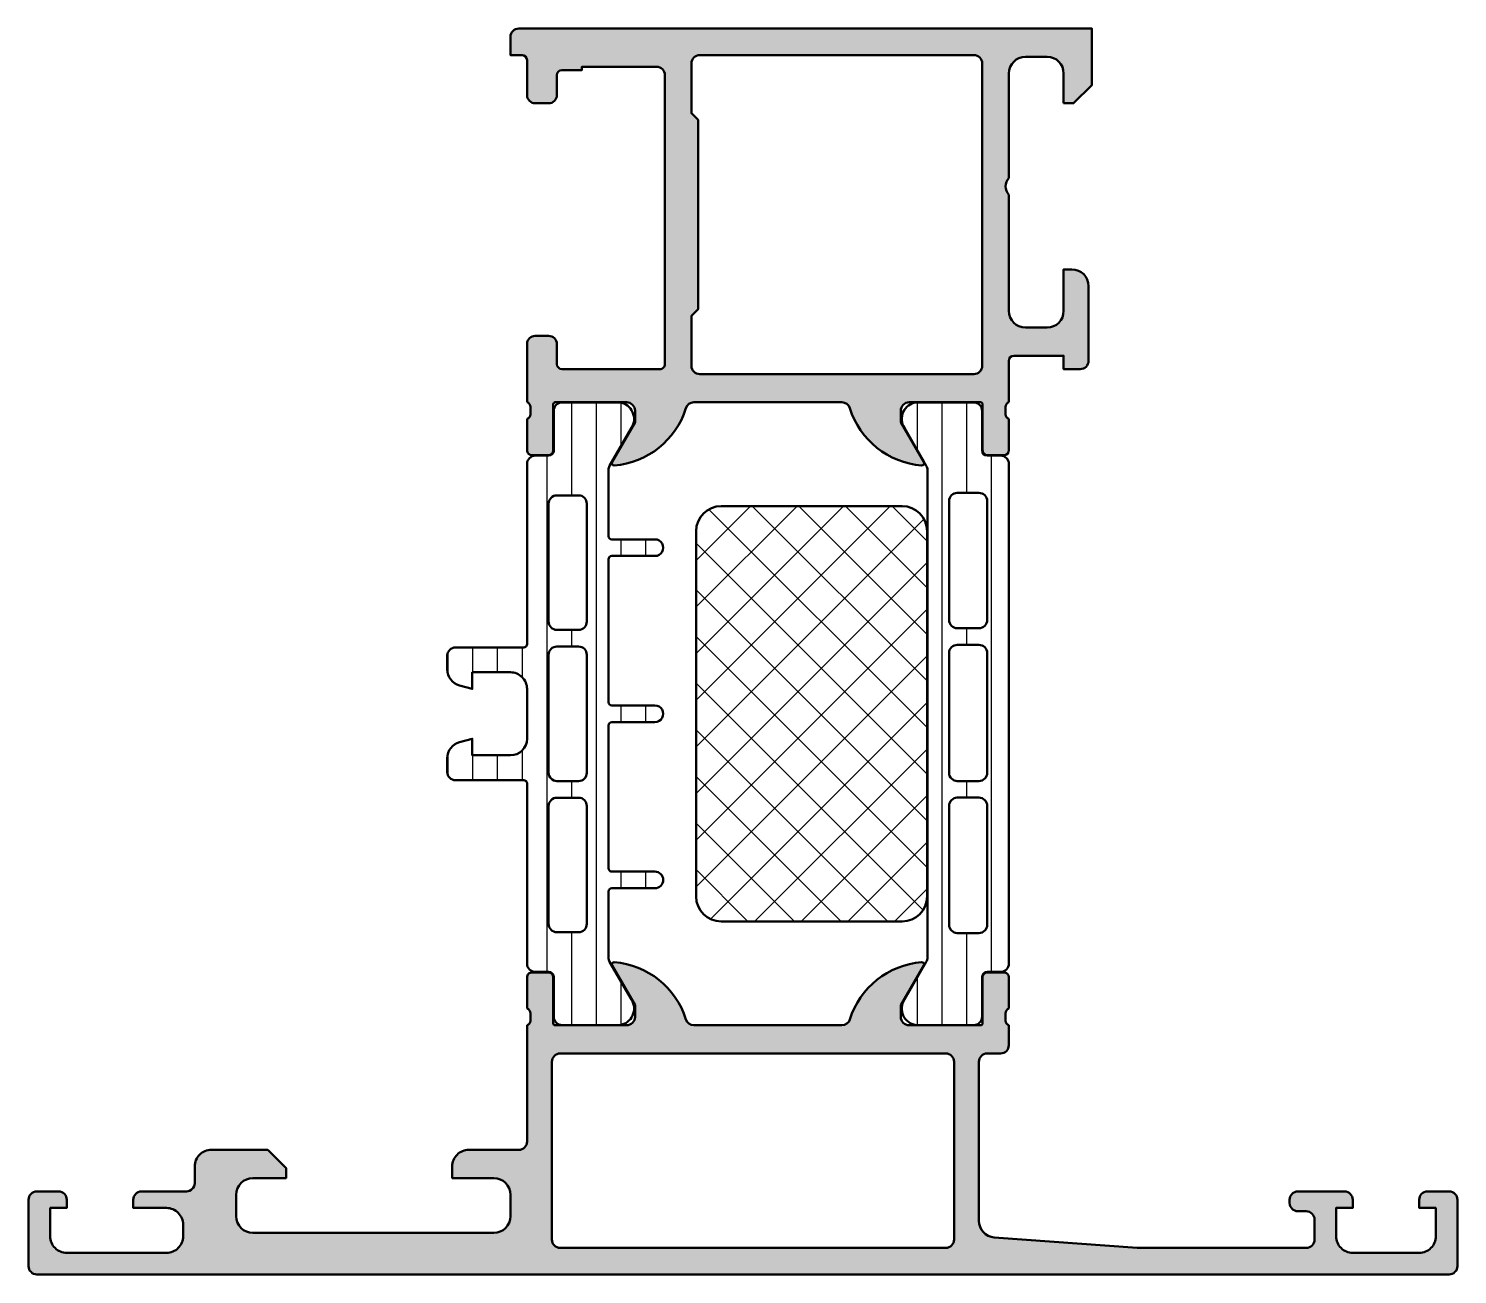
# Model space of a CAD drawing. Extents: x 0 to 86, y 0 to 75.
import ezdxf

# ---------------------------------------------------------------- set-up
doc = ezdxf.new("R2010")
doc.units = 0
for name, color, linetype, lineweight in [('0S-Alu contour', 7, 'Continuous', 50), ('0S-Alu hatch', 252, 'Continuous', 25), ('0S-Plastic contour', 254, 'Continuous', 50), ('0S-Plastic hatch', 253, 'Continuous', 25), ('0S-PT contour', 91, 'Continuous', 50), ('0S-PT hatch', 103, 'Continuous', 25)]:
    doc.layers.add(name, color=color, linetype=linetype, lineweight=lineweight)
pattern_1 = [(90, (0, 0), (-1.4859, 0), [])]

# ---------------------------------------------------------------- blocks, each defined once
blk = doc.blocks.new('391520__5477CCAD_4E76_4D46_8548_78923642966E_')
at = {"layer": '0S-Alu hatch'}
h = blk.add_hatch(color=256, dxfattribs=at)
edge = h.paths.add_edge_path()
edge.add_arc((85.5000557704677, 0.4999056213425774), 0.4999425238513756, 269.9934125827419, 360.0065866519806)
edge.add_line((85.99999829101559, 0.4999630941165945), (85.99999829101557, 4.499962974907077))
edge.add_arc((85.49991168895085, 4.499876372842578), 0.5000866095633453, 0.0099221469260097, 89.99007785299204)
edge.add_line((85.49999829101603, 4.999962974907305), (84.19994946289034, 4.999962974907305))
edge.add_arc((84.20003606782576, 4.499876367096441), 0.5000866153099793, 90.0099224757436, 179.9883289692282)
edge.add_line((83.69994946289081, 4.499978233695912), (83.69994946289081, 3.999947716118242))
edge.add_line((83.69994946289081, 3.999947716118242), (84.6999494628908, 3.999962974907305))
edge.add_line((84.6999494628908, 3.999962974907305), (84.69994946289057, 2.299981523872759))
edge.add_ellipse((83.69995509912933, 2.299975768425623), major_axis=(-0.9999943637778086, 0), ratio=1, start_angle=89.99967706550001, end_angle=180.0003297644757, ccw=False)
edge.add_line((83.69994946289081, 1.299981404663698), (79.7000104980466, 1.299981404663242))
edge.add_ellipse((79.69996083488763, 2.299931741509987), major_axis=(-0.9999503380800211, 0), ratio=1, start_angle=-0.002852460946712654, end_angle=90.00284563072643, ccw=False)
edge.add_line((78.70001049804681, 2.299981523872759), (78.70001049804682, 3.999947716118242))
edge.add_line((78.70001049804682, 3.999947716118242), (79.70001049804682, 3.999962974907305))
edge.add_line((79.70001049804682, 3.999962974907305), (79.7000104980466, 4.499962974907532))
edge.add_arc((79.19994412142766, 4.499896598288373), 0.5000663810242028, 0.0076051906025911, 89.99239480941203)
edge.add_line((79.2000104980466, 4.999962974907305), (76.40003796386736, 4.999947716118242))
edge.add_arc((76.40001825208121, 4.499967428272906), 0.4999802882339058, 89.99774110663954, 180.0005103381533)
edge.add_line((75.90003796386715, 4.499962974907305), (75.90003796386736, 4.299966026665344))
edge.add_arc((76.40004438685942, 4.299972688079105), 0.5000064230364321, 180.0007633318928, 269.9992639888334)
edge.add_line((76.40003796386782, 3.799966265083927), (76.9000227050783, 3.799966265083696))
edge.add_ellipse((76.90005402819023, 3.299997588195623), major_axis=(-0.4999686778692724, 0), ratio=1, start_angle=179.9964104108708, end_angle=270.00358958909874, ccw=False)
edge.add_line((77.40002270507829, 3.299966265083241), (77.40002270507829, 2.099954058052446))
edge.add_ellipse((76.89993097980549, 2.100060925911698), major_axis=(-0.5000917366914547, 0), ratio=1, start_angle=90.01050901394802, end_angle=179.9877560917391, ccw=False)
edge.add_line((76.9000227050783, 1.599969197632226), (66.71929594010292, 1.599969197631992))
edge.add_line((66.71929594010292, 1.599969197631992), (58.12666855696534, 2.231780034627092))
edge.add_ellipse((58.20000000000145, 3.229087659917476), major_axis=(-1.000000000000051, 0), ratio=1, start_angle=0, end_angle=85.794642998288, ccw=False)
edge.add_line((57.2000000000014, 3.229087659917524), (57.2000000000014, 12.79991742852172))
edge.add_ellipse((57.7000000000012, 12.79991742852171), major_axis=(-0.4999999999997869, 0), ratio=1, start_angle=270.00000000000165, end_angle=360, ccw=False)
edge.add_line((57.70000000000118, 13.29991742852149), (58.50000000000136, 13.29991742852149))
edge.add_arc((58.50000000000136, 13.79991742852149), 0.5, 270, 360)
edge.add_line((59.00000000000137, 13.79991742852149), (58.99999999999999, 14.99996310079407))
edge.add_ellipse((59.07883644654347, 15.26748369278863), major_axis=(-0.2788950563289371, 0), ratio=1, start_angle=-1.1645893740999895, end_angle=73.58012358050598, ccw=False)
edge.add_line((58.79999899999892, 15.27315210078705), (58.79999899999893, 15.72674610078703))
edge.add_ellipse((59.07886709564211, 15.73240676026408), major_axis=(-0.2789255417371575, 0), ratio=1, start_angle=-73.575405444647, end_angle=1.1628700728853119, ccw=False)
edge.add_line((58.99999999999895, 15.99995010078703), (58.99999999999899, 17.87996110079555))
edge.add_arc((58.699999999999, 17.87996110079555), 0.29999999999999, 0, 90.00000000000136)
edge.add_line((58.69999999999899, 18.17996110079554), (57.72002568095621, 18.17996110079557))
edge.add_arc((57.72002568095621, 17.87996110079556), 0.3000000000000114, 90, 180)
edge.add_line((57.4200256809562, 17.87996110079558), (57.42002568095614, 15.11995945941262))
edge.add_ellipse((57.30002568095613, 15.11995945941262), major_axis=(-0.1200000000000045, 0), ratio=1, start_angle=89.99990065165798, end_angle=180, ccw=False)
edge.add_line((57.30002547288146, 14.9999594594128), (53.00000154801023, 14.99996691546395))
edge.add_ellipse((52.99998866575656, 15.49995403307192), major_axis=(-0.4999871177739254, 0), ratio=1, start_angle=-0.0006019649143240713, end_angle=90.00147623556558, ccw=False)
edge.add_line((52.50000154801023, 15.49995928606942), (52.50000154801025, 16.19996386370614))
edge.add_line((52.50000154801025, 16.19996386370614), (53.88085521977451, 18.59168043581845))
edge.add_arc((53.76246944987761, 18.66003026746359), 0.1367000000000057, 330.000081479616, 454.4727263920637)
edge.add_arc((54.13573348722664, 13.88822181281553), 4.923085062803543, 94.47272639205757, 162.7104472842633)
edge.add_ellipse((48.95769048600616, 15.49996691546365), major_axis=(-0.4999999999996042, 0), ratio=1, start_angle=89.9999999999967, end_angle=162.7104472842619, ccw=False)
edge.add_line((48.95769048600612, 14.99996691546405), (40.04230951399277, 14.99996691546405))
edge.add_ellipse((40.04230951399274, 15.49996691546365), major_axis=(-0.4999999999996021, 0), ratio=1, start_angle=17.2895527157375, end_angle=90.00000000000239, ccw=False)
edge.add_arc((34.86426651277227, 13.88822181281553), 4.923085062803544, 17.28955271573672, 85.52727360794245)
edge.add_arc((35.23753055012129, 18.66003026746359), 0.1367000000000032, 85.52727360793635, 209.999918520384)
edge.add_line((35.11914478022439, 18.59168043581845), (36.49999845198866, 16.19996386370614))
edge.add_line((36.49999845198866, 16.19996386370614), (36.49999845198867, 15.49995928606943))
edge.add_ellipse((36.00001133424234, 15.49995403307192), major_axis=(-0.499987117773931, 0), ratio=1, start_angle=89.99852376443442, end_angle=180.0006019649143, ccw=False)
edge.add_line((35.99999845198868, 14.99996691546395), (31.69997452711745, 14.9999594594128))
edge.add_ellipse((31.69997431904277, 15.11995945941263), major_axis=(-0.120000000000002, 0), ratio=1, start_angle=0, end_angle=90.00009934834378, ccw=False)
edge.add_line((31.57997431904276, 15.11995945941262), (31.57997431904271, 17.87996110079558))
edge.add_arc((31.2799743190427, 17.87996110079556), 0.3000000000000078, 0, 90.00000000000067)
edge.add_line((31.2799743190427, 18.17996110079557), (30.29999999999992, 18.17996110079554))
edge.add_arc((30.29999999999991, 17.87996110079555), 0.29999999999999, 89.99999999999864, 180)
edge.add_line((29.99999999999992, 17.87996110079555), (29.99999999999996, 15.99995010078704))
edge.add_ellipse((29.9211329043568, 15.73240676026408), major_axis=(-0.2789255417371603, 0), ratio=1, start_angle=178.8371299271148, end_angle=253.5754054446465, ccw=False)
edge.add_line((30.20000099999998, 15.72674610078703), (30.20000099999999, 15.27315210078705))
edge.add_ellipse((29.92116355345696, 15.26748369278867), major_axis=(-0.2788950563274165, 0), ratio=1, start_angle=106.41987641949251, end_angle=181.1645893740976, ccw=False)
edge.add_line((30, 14.99996310079557), (30, 8.000008751274377))
edge.add_ellipse((29.5, 8.000008751274377), major_axis=(-0.5, 0), ratio=1, start_angle=90, end_angle=180, ccw=False)
edge.add_line((29.5, 7.500008751274378), (26.5000307159421, 7.500008751274378))
edge.add_arc((26.49998871702357, 6.500020233431285), 0.9999885187250575, 89.99759361159481, 180.0006578867495)
edge.add_line((25.50000019836443, 6.500008751274607), (25.50000019836421, 5.800011803032191))
edge.add_line((25.50000019836421, 5.800011803032191), (28.00000019836398, 5.800011803032191))
edge.add_ellipse((27.99993869574904, 4.799950300416796), major_axis=(-1.000061504506564, 0), ratio=1, start_angle=180.0035236234476, end_angle=269.99647637645137, ccw=False)
edge.add_line((29.00000019836443, 4.800011803031964), (29.00000019836443, 3.500024248481565))
edge.add_ellipse((27.9999100645467, 3.500068602854444), major_axis=(-1.000090134801298, 0), ratio=1, start_angle=90.00516382191438, end_angle=179.9974589105836, ccw=False)
edge.add_line((28.00000019836443, 2.499978472114832), (13.49995442199724, 2.499978472114833))
edge.add_ellipse((13.50005619703719, 3.500080243544014), major_axis=(-1.000101776607733, 0), ratio=1, start_angle=0.003207954129322843, end_angle=89.99416931316898, ccw=False)
edge.add_line((12.49995442199702, 3.500024248482247), (12.49995442199724, 4.800011803032418))
edge.add_ellipse((13.50002753107726, 4.799938693952171), major_axis=(-1.000073111752293, 0), ratio=1, start_angle=270.0041885355018, end_angle=359.99581146445513, ccw=False)
edge.add_line((13.49995442199724, 5.800011803032191), (15.49997731018084, 5.800011803032191))
edge.add_line((15.49997731018084, 5.800011803032191), (15.49997731018061, 6.399987388969236))
edge.add_line((15.49997731018061, 6.399987388969236), (14.39996357727023, 7.499962974906736))
edge.add_line((14.39996357727023, 7.499962974906736), (10.99998493957582, 7.499962974907646))
edge.add_arc((10.99997925646376, 6.499968658018801), 0.999994316904994, 89.99967437981368, 180.0003256203592)
edge.add_line((9.999984939574915, 6.499962974907418), (9.999984939575368, 5.499962974906964))
edge.add_ellipse((9.500000376232038, 5.499947538250523), major_axis=(-0.4999845635816302, 0), ratio=1, start_angle=89.99823103478099, end_angle=180.0017689652214, ccw=False)
edge.add_line((9.499984939574915, 4.999962974907191), (6.799987991332727, 4.999962974907191))
edge.add_arc((6.800069494730752, 4.499881473764008), 0.5000815077849039, 90.0093380792346, 179.9924104224936)
edge.add_line((6.299987991333182, 4.499947716118583), (6.299987991333182, 3.999947716117901))
edge.add_line((6.299987991333182, 3.999947716117901), (8.299987991333182, 3.999947716118128))
edge.add_ellipse((8.299994254691661, 2.999953979478299), major_axis=(-0.9999937366594444, 0), ratio=1, start_angle=179.9996547944924, end_angle=270.00035886625415, ccw=False)
edge.add_line((9.299987991332955, 2.999947954537162), (9.299987991332955, 2.299966265083583))
edge.add_ellipse((8.300042768491352, 2.299911368722433), major_axis=(-0.9999452243484908, 0), ratio=1, start_angle=89.9968613280858, end_angle=180.0031455021087, ccw=False)
edge.add_line((8.299987991332955, 1.299966145874293), (2.300048788070853, 1.299966145874293))
edge.add_ellipse((2.300043151832143, 2.299960509636262), major_axis=(-0.999994363777853, 0), ratio=1, start_angle=-0.0003297644756230511, end_angle=90.0003229345105, ccw=False)
edge.add_line((1.300048788070853, 2.299966265083128), (1.300048788070853, 3.999947716118583))
edge.add_line((1.300048788070853, 3.999947716118583), (2.300048788070853, 3.999962974907191))
edge.add_line((2.300048788070853, 3.999962974907191), (2.300048788070853, 4.499962974907191))
edge.add_arc((1.799962186005231, 4.499876372841796), 0.5000866095642407, 0.0099221469994746, 89.99007785304578)
edge.add_line((1.800048788069943, 4.999962974907418), (0.4999999897481758, 4.999947716118128))
edge.add_arc((0.5000553497626543, 4.499892364434579), 0.5000553547479415, 90.00634308813969, 179.9919095315875)
edge.add_line((-3e-16, 4.499962974906737), (0, 0.499963094116481))
edge.add_arc((0.5000368916751979, 0.4999999924707442), 0.5000368930365859, 180.0042279280443, 269.9957716625879)
edge.add_line((0.4999999897477207, -3.68992041899e-05), (85.49999829101579, -3.6899204531e-05))
edge = h.paths.add_edge_path()
edge.add_ellipse((32.00003549235523, 12.79994456098705), major_axis=(-0.5000372026880178, 0), ratio=1, start_angle=270.0042626423237, end_angle=359.9957919991328, ccw=False)
edge.add_line((31.9999982910158, 13.29998176229123), (55.20000000000141, 13.29998176229134))
edge.add_ellipse((55.20000000000141, 12.79998176229134), major_axis=(-0.5, 0), ratio=1, start_angle=180, end_angle=270, ccw=False)
edge.add_line((55.70000000000141, 12.79998176229134), (55.70000000000141, 2.099969197632219))
edge.add_ellipse((55.20000000000141, 2.099969197632219), major_axis=(-0.5, 0), ratio=1, start_angle=90, end_angle=180, ccw=False)
edge.add_line((55.20000000000141, 1.599969197632219), (31.99999829101557, 1.599969197632105))
edge.add_ellipse((31.9997063860573, 2.099677292743211), major_axis=(-0.4997081803693766, 0), ratio=1, start_angle=-0.03348304060398277, end_angle=90.03346938020331, ccw=False)
edge.add_line((31.4999982910158, 2.099969316841395), (31.4999982910158, 12.79998128545406))
at = {"layer": '0S-Alu contour', "color": 7}
for points in [[(31.2799743190427, 18.17996110079557), (30.29999999999992, 18.17996110079554)], [(35.11914478022439, 18.59168043581845), (36.49999845198866, 16.19996386370614), (36.49999845198867, 15.49995928606943)], [(52.50000154801023, 15.49995928606942), (52.50000154801025, 16.19996386370614), (53.88085521977451, 18.59168043581845)], [(58.69999999999899, 18.17996110079554), (57.72002568095621, 18.17996110079557)], [(29.99999999999992, 17.87996110079555), (29.99999999999996, 15.99995010078704)], [(31.57997431904276, 15.11995945941262), (31.57997431904271, 17.87996110079558)], [(57.4200256809562, 17.87996110079558), (57.42002568095614, 15.11995945941262)], [(58.99999999999895, 15.99995010078703), (58.99999999999899, 17.87996110079555)], [(30.20000099999998, 15.72674610078703), (30.20000099999999, 15.27315210078705)], [(58.79999899999892, 15.27315210078705), (58.79999899999893, 15.72674610078703)], [(30, 14.99996310079557), (30, 8.000008751274377)], [(35.99999845198868, 14.99996691546395), (31.69997452711745, 14.9999594594128)], [(48.95769048600612, 14.99996691546405), (40.04230951399277, 14.99996691546405)], [(57.30002547288146, 14.9999594594128), (53.00000154801023, 14.99996691546395)], [(59.00000000000137, 13.79991742852149), (58.99999999999999, 14.99996310079407)], [(31.9999982910158, 13.29998176229123), (55.20000000000141, 13.29998176229134)], [(57.70000000000118, 13.29991742852149), (58.50000000000136, 13.29991742852149)], [(31.4999982910158, 2.099969316841395), (31.4999982910158, 12.79998128545406)], [(55.70000000000141, 12.79998176229134), (55.70000000000141, 2.099969197632219)], [(57.2000000000014, 3.229087659917524), (57.2000000000014, 12.79991742852172)], [(13.49995442199724, 5.800011803032191), (15.49997731018084, 5.800011803032191), (15.49997731018061, 6.399987388969236), (14.39996357727023, 7.499962974906736), (10.99998493957582, 7.499962974907646)], [(29.5, 7.500008751274378), (26.5000307159421, 7.500008751274378)], [(9.999984939574915, 6.499962974907418), (9.999984939575368, 5.499962974906964)], [(25.50000019836443, 6.500008751274607), (25.50000019836421, 5.800011803032191), (28.00000019836398, 5.800011803032191)], [(-3e-16, 4.499962974906737), (0, 0.499963094116481)], [(1.800048788069943, 4.999962974907418), (0.4999999897481758, 4.999947716118128)], [(1.300048788070853, 2.299966265083128), (1.300048788070853, 3.999947716118583), (2.300048788070853, 3.999962974907191), (2.300048788070853, 4.499962974907191)], [(6.299987991333182, 4.499947716118583), (6.299987991333182, 3.999947716117901), (8.299987991333182, 3.999947716118128)], [(9.499984939574915, 4.999962974907191), (6.799987991332727, 4.999962974907191)], [(12.49995442199702, 3.500024248482247), (12.49995442199724, 4.800011803032418)], [(29.00000019836443, 4.800011803031964), (29.00000019836443, 3.500024248481565)], [(75.90003796386715, 4.499962974907305), (75.90003796386736, 4.299966026665344)], [(79.2000104980466, 4.999962974907305), (76.40003796386736, 4.999947716118242)], [(78.70001049804681, 2.299981523872759), (78.70001049804682, 3.999947716118242), (79.70001049804682, 3.999962974907305), (79.7000104980466, 4.499962974907532)], [(83.69994946289081, 4.499978233695912), (83.69994946289081, 3.999947716118242), (84.6999494628908, 3.999962974907305), (84.69994946289057, 2.299981523872759)], [(85.49999829101603, 4.999962974907305), (84.19994946289034, 4.999962974907305)], [(85.99999829101559, 0.4999630941165945), (85.99999829101557, 4.499962974907077)], [(76.40003796386782, 3.799966265083927), (76.9000227050783, 3.799966265083696)], [(9.299987991332955, 2.999947954537162), (9.299987991332955, 2.299966265083583)], [(77.40002270507829, 3.299966265083241), (77.40002270507829, 2.099954058052446)], [(28.00000019836443, 2.499978472114832), (13.49995442199724, 2.499978472114833)], [(76.9000227050783, 1.599969197632226), (66.71929594010292, 1.599969197631992), (58.12666855696534, 2.231780034627092)], [(8.299987991332955, 1.299966145874293), (2.300048788070853, 1.299966145874293)], [(55.20000000000141, 1.599969197632219), (31.99999829101557, 1.599969197632105)], [(83.69994946289081, 1.299981404663698), (79.7000104980466, 1.299981404663242)], [(0.4999999897477207, -3.68992041899e-05), (85.49999829101579, -3.6899204531e-05)]]:
    blk.add_lwpolyline(points, dxfattribs=at)
for centre, radius, start, end in [((30.29999999999991, 17.87996110079555), 0.29999999999999, 89.99999999999864, 180), ((31.2799743190427, 17.87996110079556), 0.3000000000000078, 0, 90.00000000000067), ((35.23753055012129, 18.66003026746359), 0.1367000000000032, 85.52727360793635, 209.999918520384), ((34.86426651277227, 13.88822181281553), 4.923085062803544, 17.28955271573672, 85.52727360794245), ((54.13573348722664, 13.88822181281553), 4.923085062803543, 94.47272639205757, 162.7104472842633), ((53.76246944987761, 18.66003026746359), 0.1367000000000057, 330.000081479616, 94.47272639206365), ((57.72002568095621, 17.87996110079556), 0.3000000000000114, 90, 180), ((58.699999999999, 17.87996110079555), 0.29999999999999, 0, 90.00000000000136), ((58.50000000000136, 13.79991742852149), 0.5, 270, 0), ((10.99997925646376, 6.499968658018801), 0.999994316904994, 89.99967437981368, 180.0003256203592), ((26.49998871702357, 6.500020233431285), 0.9999885187250575, 89.99759361159481, 180.0006578867495), ((0.5000553497626543, 4.499892364434579), 0.5000553547479415, 90.00634308813969, 179.9919095315875), ((1.799962186005231, 4.499876372841796), 0.5000866095642407, 0.0099221469994746, 89.99007785304578), ((6.800069494730752, 4.499881473764008), 0.5000815077849039, 90.0093380792346, 179.9924104224936), ((76.40001825208121, 4.499967428272906), 0.4999802882339058, 89.99774110663954, 180.0005103381533), ((79.19994412142766, 4.499896598288373), 0.5000663810242028, 0.0076051906025911, 89.99239480941203), ((84.20003606782576, 4.499876367096441), 0.5000866153099793, 90.0099224757436, 179.9883289692282), ((85.49991168895085, 4.499876372842578), 0.5000866095633453, 0.0099221469260097, 89.99007785299204), ((76.40004438685942, 4.299972688079105), 0.5000064230364321, 180.0007633318928, 269.9992639888334), ((0.5000368916751979, 0.4999999924707442), 0.5000368930365859, 180.0042279280443, 269.9957716625879), ((85.5000557704677, 0.4999056213425774), 0.4999425238513756, 269.9934125827419, 0.0065866519806041)]:
    blk.add_arc(centre, radius, start, end, dxfattribs=at)
at = {"layer": '0S-Alu contour', "color": 7, "extrusion": (0, 0, -1)}
for centre, radius, start, end in [((-29.9211329043568, 15.73240676026408), 0.2789255417371603, 106.4245945553535, 181.1628700728853), ((-36.00001133424234, 15.49995403307192), 0.499987117773931, 179.9993980350857, 270.0014762355656), ((-52.99998866575656, 15.49995403307192), 0.4999871177739255, 269.9985237644344, 0.0006019649143335), ((-59.07886709564211, 15.73240676026408), 0.2789255417371575, 358.8371299271147, 73.57540544464707), ((-29.92116355345696, 15.26748369278867), 0.2788950563274165, 178.8354106259024, 253.5801235805075), ((-31.69997431904277, 15.11995945941263), 0.120000000000002, 269.9999006516562, 0), ((-40.04230951399274, 15.49996691546365), 0.4999999999996021, 269.9999999999976, 342.7104472842625), ((-48.95769048600616, 15.49996691546365), 0.4999999999996042, 197.2895527157381, 270.0000000000033), ((-57.30002568095613, 15.11995945941262), 0.1200000000000045, 180, 270.000099348342), ((-59.07883644654347, 15.26748369278863), 0.2788950563289371, 286.419876419494, 1.164589374100054), ((-32.00003549235523, 12.79994456098705), 0.5000372026880178, 0.0042080008672298, 89.9957373576763), ((-55.20000000000141, 12.79998176229134), 0.5, 90, 180), ((-57.7000000000012, 12.79991742852171), 0.4999999999997869, 0, 89.99999999999837), ((-29.5, 8.000008751274377), 0.5, 180, 270), ((-9.500000376232038, 5.499947538250523), 0.4999845635816302, 179.9982310347786, 270.001768965219), ((-13.50002753107726, 4.799938693952171), 1.000073111752293, 0.0041885355448785, 89.9958114644982), ((-27.99993869574904, 4.799950300416796), 1.000061504506564, 90.0035236235486, 179.9964763765524), ((-8.299994254691661, 2.999953979478299), 0.9999937366594444, 89.99964113374588, 180.0003452055077), ((-13.50005619703719, 3.500080243544014), 1.000101776607733, 270.005830686831, 359.9967920458707), ((-27.9999100645467, 3.500068602854444), 1.000090134801298, 180.0025410894165, 269.9948361780856), ((-76.90005402819023, 3.299997588195623), 0.4999686778692724, 89.99641041090129, 180.0035895891292), ((-58.20000000000145, 3.229087659917476), 1.000000000000051, 274.205357001712, 0), ((-2.300043151832143, 2.299960509636262), 0.999994363777853, 269.9996770654895, 0.0003297644756991), ((-8.300042768491352, 2.299911368722433), 0.999945224348491, 179.9968544978913, 270.0031386719142), ((-31.9997063860573, 2.099677292743211), 0.4997081803693766, 269.9665306197967, 0.0334830406040675), ((-55.20000000000141, 2.099969197632219), 0.5, 180, 270), ((-76.89993097980549, 2.100060925911698), 0.5000917366914547, 180.012243908261, 269.989490986052), ((-79.69996083488763, 2.299931741509987), 0.9999503380800211, 269.9971543692736, 0.0028524609467236), ((-83.69995509912933, 2.299975768425623), 0.9999943637778086, 179.9996702355243, 270.0003229345)]:
    blk.add_arc(centre, radius, start, end, dxfattribs=at)
blk = doc.blocks.new('391490__B578172C_7A7C_4EB9_B994_FD5F43946D50_')
at = {"layer": '0S-Alu hatch'}
h = blk.add_hatch(color=256, dxfattribs=at)
edge = h.paths.add_edge_path()
edge.add_line((62.30000000000001, 70.49999999999933), (62.90000000000001, 70.49999999999933))
edge.add_line((62.90000000000001, 70.49999999999933), (64.00000000000001, 71.59999999999933))
edge.add_line((64.00000000000001, 71.59999999999933), (64.00000000000001, 74.99999999999945))
edge.add_line((64.00000000000001, 74.99999999999945), (29.50000000000001, 74.99999999999933))
edge.add_arc((29.50000000000001, 74.49999999999933), 0.5, 90, 180)
edge.add_line((29.00000000000002, 74.49999999999933), (29.00000000000002, 73.39999999999988))
edge.add_line((29.00000000000002, 73.39999999999988), (29.69999999999983, 73.39999999999988))
edge.add_ellipse((29.69999999999983, 73.0999999999997), major_axis=(-0.3000000000001819, 0), ratio=1, start_angle=180, end_angle=270, ccw=False)
edge.add_line((30.00000000000002, 73.0999999999997), (30.00000000000002, 70.99999999999933))
edge.add_arc((30.50000000000002, 70.99999999999933), 0.5, 180, 270)
edge.add_line((30.50000000000002, 70.49999999999933), (31.3000000000002, 70.49999999999933))
edge.add_arc((31.3000000000002, 70.99999999999933), 0.5, 270, 360)
edge.add_line((31.8000000000002, 70.99999999999933), (31.8000000000002, 72.19999999999915))
edge.add_ellipse((32.10000000000015, 72.19999999999938), major_axis=(-0.2999999999999545, 0), ratio=1, start_angle=270.0000000000434, end_angle=360, ccw=False)
edge.add_line((32.09999999999992, 72.49999999999933), (33.30000000000001, 72.49999999999945))
edge.add_line((33.30000000000001, 72.49999999999945), (33.30000000000001, 72.69999999999926))
edge.add_line((33.30000000000001, 72.69999999999926), (37.79999999999974, 72.69999999999926))
edge.add_ellipse((37.79999999999997, 72.19999999999904), major_axis=(-0.5000000000002274, 0), ratio=1, start_angle=180, end_angle=270.00000000002603, ccw=False)
edge.add_line((38.30000000000019, 72.19999999999904), (38.30000000000019, 54.79999999999917))
edge.add_ellipse((38.00000000000024, 54.7999999999994), major_axis=(-0.2999999999999545, 0), ratio=1, start_angle=89.99999999995657, end_angle=180, ccw=False)
edge.add_line((38.00000000000002, 54.49999999999945), (32.09999999999975, 54.49999999999932))
edge.add_ellipse((32.09999999999975, 54.79999999999906), major_axis=(-0.2999999999997342, 0), ratio=1, start_angle=0, end_angle=90, ccw=False)
edge.add_line((31.80000000000001, 54.79999999999906), (31.79999999999956, 55.99999999999933))
edge.add_arc((31.29999999999979, 55.99999999999956), 0.4999999999997691, 0, 89.99999999997395)
edge.add_line((31.30000000000002, 56.49999999999933), (30.50000000000002, 56.49999999999933))
edge.add_arc((30.50000000000002, 55.99999999999933), 0.5, 90, 180)
edge.add_line((30.00000000000002, 55.99999999999933), (29.99999999999911, 52.49999999999933))
edge.add_ellipse((29.92116355345607, 52.23247940800624), major_axis=(-0.2788950563274052, 0), ratio=1, start_angle=178.8354106259013, end_angle=253.5801235805076, ccw=False)
edge.add_line((30.20000099999909, 52.22681100000786), (30.20000099999908, 51.77321700000788))
edge.add_ellipse((29.9211329043559, 51.76755634053083), major_axis=(-0.2789255417371574, 0), ratio=1, start_angle=106.42459455535189, end_angle=181.1628700728834, ccw=False)
edge.add_line((29.99999999999906, 51.50001300000788), (29.99999999999902, 49.62000199999936))
edge.add_arc((30.29999999999901, 49.62000199999935), 0.29999999999999, 180, 270.0000000000007)
edge.add_line((30.29999999999902, 49.32000199999936), (31.2799743190418, 49.32000199999933))
edge.add_arc((31.27997431904181, 49.62000199999934), 0.3000000000000114, 269.9999999999993, 360)
edge.add_line((31.57997431904182, 49.62000199999934), (31.57997431904187, 52.38000364138229))
edge.add_ellipse((31.69997431904187, 52.38000364138229), major_axis=(-0.120000000000001, 0), ratio=1, start_angle=269.9999006516579, end_angle=360, ccw=False)
edge.add_line((31.69997452711655, 52.50000364138211), (35.99999845198778, 52.49999618533095))
edge.add_ellipse((36.00001133424143, 52.000009067723), major_axis=(-0.4999871177739147, 0), ratio=1, start_angle=179.9993980350858, end_angle=270.00147623556484, ccw=False)
edge.add_line((36.49999845198776, 52.00000381472348), (36.49999845198775, 51.29999923708877))
edge.add_line((36.49999845198775, 51.29999923708877), (35.1191447802235, 48.90828266497646))
edge.add_arc((35.23753055012039, 48.83993283333132), 0.1367000000000013, 150.0000814796132, 274.4727263920608)
edge.add_arc((34.86426651277137, 53.61174128797938), 4.923085062803541, 274.4727263920575, 342.7104472842632)
edge.add_ellipse((40.04230951399185, 51.99999618533126), major_axis=(-0.4999999999996167, 0), ratio=1, start_angle=269.99999999999756, end_angle=342.71044728426267, ccw=False)
edge.add_line((40.04230951399187, 52.49999618533087), (48.95747686296036, 52.49999618533085))
edge.add_ellipse((48.95747686296039, 51.99999618533126), major_axis=(-0.4999999999996021, 0), ratio=1, start_angle=197.2895527157378, end_angle=270.00000000000324, ccw=False)
edge.add_arc((54.13551986418087, 53.61174128797938), 4.923085062803544, 197.2895527157366, 265.5272736079425)
edge.add_arc((53.76225582683185, 48.83993283333132), 0.1366999999999996, 265.5272736079362, 389.9999185203867)
edge.add_line((53.88064159672874, 48.90828266497646), (52.49978792496449, 51.29999923708877))
edge.add_line((52.49978792496449, 51.29999923708877), (52.49978792496448, 52.00000381472548))
edge.add_ellipse((52.99977504271081, 52.000009067723), major_axis=(-0.4999871177739239, 0), ratio=1, start_angle=-90.00147623556478, end_angle=0.0006019649143240713, ccw=False)
edge.add_line((52.99978792496446, 52.49999618533096), (57.29981184983569, 52.50000364138211))
edge.add_ellipse((57.29981205791037, 52.38000364138229), major_axis=(-0.1200000000000002, 0), ratio=1, start_angle=180, end_angle=270.0000993483421, ccw=False)
edge.add_line((57.41981205791038, 52.38000364138229), (57.41981205791043, 49.62000199999933))
edge.add_arc((57.71981205791044, 49.62000199999934), 0.3000000000000043, 180, 270.0000000000013)
edge.add_line((57.71981205791044, 49.32000199999934), (58.69978637695322, 49.32000199999936))
edge.add_arc((58.69978637695322, 49.62000199999936), 0.29999999999999, 270, 360)
edge.add_line((58.99978637695322, 49.62000199999936), (58.99978637695318, 51.50001300000788))
edge.add_ellipse((59.07865347259634, 51.76755634053083), major_axis=(-0.2789255417371627, 0), ratio=1, start_angle=-1.1628700728833792, end_angle=73.5754054446474, ccw=False)
edge.add_line((58.79978537695316, 51.77321700000788), (58.79978537695315, 52.22681100000786))
edge.add_ellipse((59.07862282349618, 52.23247940800624), major_axis=(-0.2788950563274095, 0), ratio=1, start_angle=-73.58012358050797, end_angle=1.1645893740987958, ccw=False)
edge.add_line((58.99978637695314, 52.49999999999934), (58.99978637695268, 54.99978637695199))
edge.add_ellipse((59.30000000000001, 54.99978637695197), major_axis=(-0.3002136230473269, 0), ratio=1, start_angle=270, end_angle=360, ccw=False)
edge.add_line((59.30000000000001, 55.2999999999993), (62.30000000000002, 55.29999999999933))
edge.add_line((62.30000000000002, 55.29999999999933), (62.30000000000002, 54.49999999999932))
edge.add_line((62.30000000000002, 54.49999999999932), (63.3, 54.4999999999993))
edge.add_arc((63.30000000000001, 54.99999999999928), 0.4999999999999929, 269.9999999999976, 360)
edge.add_line((63.80000000000001, 54.99999999999928), (63.80000000000001, 59.49999999999932))
edge.add_arc((62.80000000000001, 59.49999999999932), 1, 0, 90)
edge.add_line((62.80000000000001, 60.49999999999933), (62.30000000000001, 60.49999999999933))
edge.add_line((62.30000000000001, 60.49999999999933), (62.30000000000001, 57.99999999999933))
edge.add_ellipse((61.30000000000001, 57.99999999999933), major_axis=(-1, 0), ratio=1, start_angle=90, end_angle=180, ccw=False)
edge.add_line((61.30000000000001, 56.99999999999933), (60.00000000000001, 56.99999999999932))
edge.add_ellipse((60.00000000000001, 57.99999999999933), major_axis=(-1, 0), ratio=1, start_angle=0, end_angle=90, ccw=False)
edge.add_line((59.00000000000002, 57.99999999999933), (59.00000000000002, 64.99999999999933))
edge.add_ellipse((59.52500000000002, 65.49999999999933), major_axis=(-0.7250000000000041, 0), ratio=1, start_angle=-43.60281897270329, end_angle=43.60281897270329, ccw=False)
edge.add_line((59.00000000000002, 65.99999999999933), (59.00000000000002, 72.29999999999934))
edge.add_ellipse((60.00000000000001, 72.29999999999932), major_axis=(-1, 0), ratio=1, start_angle=270, end_angle=360, ccw=False)
edge.add_line((60.00000000000001, 73.29999999999933), (61.30000000000001, 73.29999999999933))
edge.add_ellipse((61.30000000000001, 72.29999999999932), major_axis=(-1, 0), ratio=1, start_angle=180, end_angle=270, ccw=False)
edge.add_line((62.30000000000001, 72.29999999999932), (62.30000000000001, 70.49999999999933))
edge = h.paths.add_edge_path()
edge.add_ellipse((40.39978637694379, 72.89999999999988), major_axis=(-0.5000000000001137, 0), ratio=1, start_angle=270.000000000013, end_angle=360, ccw=False)
edge.add_line((40.39978637694368, 73.39999999999999), (56.89978637695323, 73.39999999999999))
edge.add_ellipse((56.89978637695323, 72.89999999999999), major_axis=(-0.5, 0), ratio=1, start_angle=180, end_angle=270, ccw=False)
edge.add_line((57.39978637695323, 72.89999999999999), (57.39978637695323, 54.69999627223696))
edge.add_ellipse((56.89978637695294, 54.69999627223713), major_axis=(-0.5000000000002843, 0), ratio=1, start_angle=89.99999999998039, end_angle=180, ccw=False)
edge.add_line((56.89978637695277, 54.19999627223685), (40.39978637694436, 54.19999627223685))
edge.add_ellipse((40.39978637694481, 54.69999627223753), major_axis=(-0.5000000000006822, 0), ratio=1, start_angle=0, end_angle=89.99999999994787, ccw=False)
edge.add_line((39.89978637694413, 54.69999627223753), (39.89978637694368, 57.69999999999858))
edge.add_line((39.89978637694368, 57.69999999999858), (40.29978637694468, 58.09999999999924))
edge.add_line((40.29978637694468, 58.09999999999924), (40.29978637694468, 69.49999999999979))
edge.add_line((40.29978637694468, 69.49999999999979), (39.89978637694459, 69.89999999999986))
edge.add_line((39.89978637694459, 69.89999999999986), (39.89978637694368, 72.89999999999999))
at = {"layer": '0S-Alu contour', "color": 7}
for points in [[(62.30000000000001, 70.49999999999933), (62.90000000000001, 70.49999999999933), (64.00000000000001, 71.59999999999933), (64.00000000000001, 74.99999999999945), (29.50000000000001, 74.99999999999933)], [(29.00000000000002, 74.49999999999933), (29.00000000000002, 73.39999999999988), (29.69999999999983, 73.39999999999988)], [(40.39978637694368, 73.39999999999999), (56.89978637695323, 73.39999999999999)], [(60.00000000000001, 73.29999999999933), (61.30000000000001, 73.29999999999933)], [(30.00000000000002, 73.0999999999997), (30.00000000000002, 70.99999999999933)], [(32.09999999999992, 72.49999999999933), (33.30000000000001, 72.49999999999945), (33.30000000000001, 72.69999999999926), (37.79999999999974, 72.69999999999926)], [(39.89978637694413, 54.69999627223753), (39.89978637694368, 57.69999999999858), (40.29978637694468, 58.09999999999924), (40.29978637694468, 69.49999999999979), (39.89978637694459, 69.89999999999986), (39.89978637694368, 72.89999999999999)], [(57.39978637695323, 72.89999999999999), (57.39978637695323, 54.69999627223696)], [(59.00000000000002, 65.99999999999933), (59.00000000000002, 72.29999999999934)], [(62.30000000000001, 72.29999999999932), (62.30000000000001, 70.49999999999933)], [(31.8000000000002, 70.99999999999933), (31.8000000000002, 72.19999999999915)], [(38.30000000000019, 72.19999999999904), (38.30000000000019, 54.79999999999917)], [(30.50000000000002, 70.49999999999933), (31.3000000000002, 70.49999999999933)], [(59.00000000000002, 57.99999999999933), (59.00000000000002, 64.99999999999933)], [(62.80000000000001, 60.49999999999933), (62.30000000000001, 60.49999999999933), (62.30000000000001, 57.99999999999933)], [(63.80000000000001, 54.99999999999928), (63.80000000000001, 59.49999999999932)], [(61.30000000000001, 56.99999999999933), (60.00000000000001, 56.99999999999932)], [(30.00000000000002, 55.99999999999933), (29.99999999999911, 52.49999999999933)], [(31.30000000000002, 56.49999999999933), (30.50000000000002, 56.49999999999933)], [(31.80000000000001, 54.79999999999906), (31.79999999999956, 55.99999999999933)], [(59.30000000000001, 55.2999999999993), (62.30000000000002, 55.29999999999933), (62.30000000000002, 54.49999999999932), (63.3, 54.4999999999993)], [(38.00000000000002, 54.49999999999945), (32.09999999999975, 54.49999999999932)], [(56.89978637695277, 54.19999627223685), (40.39978637694436, 54.19999627223685)], [(58.99978637695314, 52.49999999999934), (58.99978637695268, 54.99978637695199)], [(31.69997452711655, 52.50000364138211), (35.99999845198778, 52.49999618533095)], [(40.04230951399187, 52.49999618533087), (48.95747686296036, 52.49999618533085)], [(52.99978792496446, 52.49999618533096), (57.29981184983569, 52.50000364138211)], [(30.20000099999909, 52.22681100000786), (30.20000099999908, 51.77321700000788)], [(31.57997431904182, 49.62000199999934), (31.57997431904187, 52.38000364138229)], [(36.49999845198776, 52.00000381472348), (36.49999845198775, 51.29999923708877), (35.1191447802235, 48.90828266497646)], [(53.88064159672874, 48.90828266497646), (52.49978792496449, 51.29999923708877), (52.49978792496448, 52.00000381472548)], [(57.41981205791038, 52.38000364138229), (57.41981205791043, 49.62000199999933)], [(58.79978537695316, 51.77321700000788), (58.79978537695315, 52.22681100000786)], [(29.99999999999906, 51.50001300000788), (29.99999999999902, 49.62000199999936)], [(58.99978637695322, 49.62000199999936), (58.99978637695318, 51.50001300000788)], [(30.29999999999902, 49.32000199999936), (31.2799743190418, 49.32000199999933)], [(57.71981205791044, 49.32000199999934), (58.69978637695322, 49.32000199999936)]]:
    blk.add_lwpolyline(points, dxfattribs=at)
for centre, radius, start, end in [((29.50000000000001, 74.49999999999933), 0.5, 90, 180), ((30.50000000000002, 70.99999999999933), 0.5, 180, 270), ((31.3000000000002, 70.99999999999933), 0.5, 270, 0), ((62.80000000000001, 59.49999999999932), 1, 0, 90), ((30.50000000000002, 55.99999999999933), 0.5, 90, 180), ((31.29999999999979, 55.99999999999956), 0.4999999999997691, 0, 89.99999999997395), ((63.30000000000001, 54.99999999999928), 0.4999999999999929, 269.9999999999976, 0), ((34.86426651277137, 53.61174128797938), 4.923085062803541, 274.4727263920575, 342.7104472842632), ((54.13551986418087, 53.61174128797938), 4.923085062803544, 197.2895527157366, 265.5272736079425), ((30.29999999999901, 49.62000199999935), 0.29999999999999, 180, 270.0000000000007), ((31.27997431904181, 49.62000199999934), 0.3000000000000114, 269.9999999999993, 0), ((57.71981205791044, 49.62000199999934), 0.3000000000000043, 180, 270.0000000000013), ((58.69978637695322, 49.62000199999936), 0.29999999999999, 270, 0), ((35.23753055012039, 48.83993283333132), 0.1367000000000013, 150.0000814796132, 274.4727263920608), ((53.76225582683185, 48.83993283333132), 0.1366999999999996, 265.5272736079362, 29.99991852038679)]:
    blk.add_arc(centre, radius, start, end, dxfattribs=at)
at = {"layer": '0S-Alu contour', "color": 7, "extrusion": (0, 0, -1)}
for centre, radius, start, end in [((-29.69999999999983, 73.0999999999997), 0.3000000000001819, 90, 180), ((-40.39978637694379, 72.89999999999988), 0.5000000000001137, 0, 89.99999999998697), ((-56.89978637695323, 72.89999999999999), 0.5, 90, 180), ((-60.00000000000001, 72.29999999999932), 1, 0, 90), ((-61.30000000000001, 72.29999999999932), 1, 90, 180), ((-32.10000000000015, 72.19999999999938), 0.2999999999999545, 0, 89.99999999995656), ((-37.79999999999997, 72.19999999999904), 0.5000000000002274, 89.99999999997395, 180), ((-59.52500000000002, 65.49999999999933), 0.7250000000000041, 316.3971810272967, 43.60281897270331), ((-60.00000000000001, 57.99999999999933), 1, 270, 0), ((-61.30000000000001, 57.99999999999933), 1, 180, 270), ((-59.30000000000001, 54.99978637695197), 0.3002136230473269, 0, 90), ((-32.09999999999975, 54.79999999999906), 0.2999999999997342, 270, 0), ((-38.00000000000024, 54.7999999999994), 0.2999999999999545, 180, 270.0000000000434), ((-40.39978637694481, 54.69999627223753), 0.5000000000006822, 270.0000000000521, 0), ((-56.89978637695294, 54.69999627223713), 0.5000000000002843, 180, 270.0000000000196), ((-29.92116355345607, 52.23247940800624), 0.2788950563274052, 106.4198764194924, 181.1645893740988), ((-31.69997431904187, 52.38000364138229), 0.120000000000001, 0, 90.00009934834206), ((-36.00001133424143, 52.000009067723), 0.4999871177739148, 89.99852376443515, 180.0006019649143), ((-40.04230951399185, 51.99999618533126), 0.4999999999996167, 17.28955271573732, 90.00000000000244), ((-48.95747686296039, 51.99999618533126), 0.4999999999996021, 89.99999999999675, 162.7104472842622), ((-52.99977504271081, 52.000009067723), 0.4999871177739239, 359.9993980350857, 90.00147623556484), ((-57.29981205791037, 52.38000364138229), 0.1200000000000002, 89.99990065165794, 180), ((-59.07862282349618, 52.23247940800624), 0.2788950563274095, 358.8354106259012, 73.58012358050803), ((-29.9211329043559, 51.76755634053083), 0.2789255417371574, 178.8371299271166, 253.5754054446481), ((-59.07865347259634, 51.76755634053083), 0.2789255417371627, 286.4245945553526, 1.162870072883403)]:
    blk.add_arc(centre, radius, start, end, dxfattribs=at)
blk = doc.blocks.new('284175__18794CD7_C0F3_4FA2_AB84_2A2501BA0090___F87C8F29_FC0B_4542_9FE7_957B2BA9BA7B_')
at = {"layer": '0S-Plastic hatch'}
h = blk.add_hatch(dxfattribs=at)
h.set_pattern_fill('ANSI31', color=256, scale=0.4680000000000001, angle=45, style=0)
h.set_pattern_definition(pattern_1)
edge = h.paths.add_edge_path()
edge.add_line((35.1000000000001, 44.24996310080243), (37.70000000000006, 44.24996310080248))
edge.add_ellipse((37.70000000000009, 43.74996310080248), major_axis=(-0.5000000000000142, 0), ratio=1, start_angle=89.99999999999022, end_angle=270.00000000000324, ccw=False)
edge.add_line((37.7, 43.24996310080246), (35.10000000000015, 43.24996310080237))
edge.add_arc((35.09999999999999, 43.04996310080244), 0.1999999999999389, 89.99999999995318, 180)
edge.add_line((34.90000000000005, 43.04996310080244), (34.90000000000022, 34.44996310080251))
edge.add_arc((35.10000000000017, 34.44996310080244), 0.1999999999999531, 180, 269.9999999999776)
edge.add_line((35.1000000000001, 34.24996310080249), (37.70000000000012, 34.24996310080249))
edge.add_ellipse((37.70000000000009, 33.74996310080251), major_axis=(-0.4999999999999858, 0), ratio=1, start_angle=89.9999999999967, end_angle=269.99999999999676, ccw=False)
edge.add_line((37.70000000000006, 33.24996310080252), (35.10000000000026, 33.24996310080243))
edge.add_arc((35.10000000000009, 33.0499631008024), 0.2000000000000384, 89.9999999999491, 180)
edge.add_line((34.90000000000005, 33.0499631008024), (34.90000000000016, 24.44996310080262))
edge.add_arc((35.10000000000021, 24.44996310080258), 0.2000000000000526, 180, 269.9999999999654)
edge.add_line((35.1000000000001, 24.24996310080252), (37.70000000000006, 24.24996310080252))
edge.add_ellipse((37.70000000000006, 23.74996310080252), major_axis=(-0.5, 0), ratio=1, start_angle=90, end_angle=270, ccw=False)
edge.add_line((37.70000000000006, 23.24996310080252), (35.09999999999998, 23.24996310080252))
edge.add_arc((35.10000000000005, 23.04996310080252), 0.2000000000000028, 90.00000000002036, 180)
edge.add_line((34.90000000000005, 23.04996310080252), (34.90000000000011, 19.07411535769754))
edge.add_arc((35.40000000000005, 19.07411535769741), 0.4999999999999432, 180, 209.9999965993309)
edge.add_line((34.96698728326966, 18.82411538339798), (36.28548149809957, 16.54041610080256))
edge.add_ellipse((35.44422884910814, 15.99978117552545), major_axis=(-0.9999960709245234, 0), ratio=1, start_angle=98.1816080518945, end_angle=212.7270160998362, ccw=False)
edge.add_line((35.58653949809941, 15.00996310080254), (32.10999800000009, 15.00996310080254))
edge.add_ellipse((32.10999536037498, 15.50995907824116), major_axis=(-0.4999959774455886, 0), ratio=1, start_angle=-0.00030248056850723515, end_angle=90.00030248119077, ccw=False)
edge.add_line((31.60999938293636, 15.50996171786084), (31.61033133333338, 17.90996010080255))
edge.add_arc((31.31033133333341, 17.90996010080257), 0.2999999999999687, 0, 89.99999999999729)
edge.add_line((31.31033133333342, 18.20996010080254), (30.50000000000002, 18.20996010080254))
edge.add_ellipse((30.5, 18.70996010080252), major_axis=(-0.4999999999999858, 0), ratio=1, start_angle=0, end_angle=90.00000000000159, ccw=False)
edge.add_line((30.00000000000002, 18.70996010080252), (30.00000000000013, 29.54996310080236))
edge.add_arc((29.80000000000016, 29.54996310080246), 0.1999999999999744, 0, 89.9999999999715)
edge.add_line((29.80000000000025, 29.74996310080244), (25.7, 29.74996310080249))
edge.add_ellipse((25.69999999999996, 30.24996310080234), major_axis=(-0.4999999999998437, 0), ratio=1, start_angle=0, end_angle=90.00000000000489, ccw=False)
edge.add_line((25.20000000000012, 30.24996310080234), (25.20000000000006, 31.08071232417686))
edge.add_ellipse((26.20000000000003, 31.08071232417688), major_axis=(-0.9999999999999644, 0), ratio=1, start_angle=285.000000000003, end_angle=360, ccw=False)
edge.add_line((25.94118095489746, 32.0466381504659), (26.70000000000006, 32.24996310080246))
edge.add_line((26.70000000000006, 32.24996310080246), (26.70000000000012, 31.24996310080249))
edge.add_line((26.70000000000012, 31.24996310080249), (28.99999999999996, 31.24996310080255))
edge.add_arc((28.99999999999995, 32.2499631008025), 0.9999999999999467, 270.0000000000004, 360)
edge.add_line((29.9999999999999, 32.2499631008025), (30.00000000000024, 35.24996310080246))
edge.add_arc((29.00000000000014, 35.24996310080242), 1.000000000000103, 0, 90.00000000000713)
edge.add_line((29.00000000000002, 36.24996310080252), (26.7, 36.24996310080249))
edge.add_line((26.7, 36.24996310080249), (26.70000000000035, 35.24996310080243))
edge.add_line((26.70000000000035, 35.24996310080243), (25.94118095489764, 35.45328805113903))
edge.add_ellipse((26.20000000000018, 36.41921387742821), major_axis=(-1.000000000000113, 0), ratio=1, start_angle=0, end_angle=75.0000000000004, ccw=False)
edge.add_line((25.20000000000007, 36.41921387742821), (25.20000000000006, 37.24996310080246))
edge.add_ellipse((25.7000000000001, 37.24996310080245), major_axis=(-0.5000000000000391, 0), ratio=1, start_angle=270.0000000000045, end_angle=360, ccw=False)
edge.add_line((25.70000000000006, 37.74996310080249), (29.80000000000037, 37.74996310080249))
edge.add_arc((29.80000000000029, 37.94996310080239), 0.1999999999998962, 270.0000000000224, 360)
edge.add_line((30.00000000000019, 37.94996310080239), (30.00000000000007, 48.7899661008025))
edge.add_ellipse((30.5000000000001, 48.7899661008025), major_axis=(-0.500000000000032, 0), ratio=1, start_angle=269.99999999999716, end_angle=360, ccw=False)
edge.add_line((30.50000000000013, 49.28996610080253), (31.31033133333354, 49.2899661008025))
edge.add_arc((31.31033133333346, 49.58996610080242), 0.299999999999919, 270.0000000000149, 360)
edge.add_line((31.61033133333338, 49.58996610080242), (31.60999938293641, 51.98996448373899))
edge.add_ellipse((32.10999536037483, 51.98996712336408), major_axis=(-0.4999959774453843, 0), ratio=1, start_angle=-90.00030248118833, end_angle=0.0003024805683935483, ccw=False)
edge.add_line((32.10999799999992, 52.4899631008025), (35.58653949809953, 52.48996310080253))
edge.add_ellipse((35.44422884910821, 51.50014502607966), major_axis=(-0.9999960709244833, 0), ratio=1, start_angle=147.272983900161, end_angle=261.8183919481023, ccw=False)
edge.add_line((36.28548149809957, 50.95951010080253), (34.96698728326972, 48.6758108182072))
edge.add_arc((35.4000000000002, 48.42581084390764), 0.5000000000000902, 150.0000034006613, 180)
edge.add_line((34.90000000000011, 48.42581084390764), (34.90000000000028, 44.44996310080242))
edge.add_arc((35.10000000000023, 44.44996310080238), 0.1999999999999531, 180, 269.9999999999613)
edge = h.paths.add_edge_path()
edge.add_line((33.6000000000001, 30.19996310080248), (33.6000000000001, 37.29996310080252))
edge.add_arc((33.10000000000012, 37.29996310080252), 0.4999999999999787, 0, 90.00000000000244)
edge.add_line((33.10000000000009, 37.7999631008025), (31.80000000000014, 37.79996310080253))
edge.add_arc((31.80000000000019, 37.29996310080242), 0.5000000000001066, 90.0000000000057, 180)
edge.add_line((31.30000000000008, 37.29996310080244), (31.30000000000008, 30.19996310080252))
edge.add_arc((31.8000000000001, 30.19996310080252), 0.5000000000000142, 180, 269.9999999999984)
edge.add_line((31.80000000000009, 29.69996310080251), (33.10000000000009, 29.69996310080248))
edge.add_arc((33.10000000000012, 30.19996310080245), 0.4999999999999716, 269.9999999999968, 360)
edge = h.paths.add_edge_path()
edge.add_arc((33.10000000000004, 21.09996310080251), 0.500000000000057, 270, 360)
edge.add_line((33.6000000000001, 21.09996310080249), (33.6000000000001, 28.19996310080249))
edge.add_arc((33.1000000000001, 28.19996310080249), 0.4999999999999965, 0, 90.00000000000081)
edge.add_line((33.10000000000009, 28.69996310080248), (31.80000000000014, 28.69996310080248))
edge.add_arc((31.80000000000017, 28.19996310080239), 0.5000000000000924, 90.00000000000406, 180)
edge.add_line((31.30000000000008, 28.19996310080242), (31.30000000000008, 21.09996310080253))
edge.add_arc((31.80000000000013, 21.09996310080253), 0.5000000000000462, 180, 269.9999999999947)
edge.add_line((31.80000000000009, 20.59996310080249), (33.10000000000004, 20.59996310080246))
edge = h.paths.add_edge_path()
edge.add_arc((33.1000000000001, 46.3999631008025), 0.4999999999999929, 0, 90.00000000000081)
edge.add_line((33.10000000000009, 46.89996310080249), (31.80000000000003, 46.89996310080249))
edge.add_arc((31.80000000000002, 46.39996310080255), 0.4999999999999361, 89.9999999999992, 180)
edge.add_line((31.30000000000008, 46.39996310080255), (31.30000000000008, 39.29996310080256))
edge.add_arc((31.80000000000017, 39.29996310080258), 0.5000000000000782, 180, 269.9999999999972)
edge.add_line((31.80000000000014, 38.7999631008025), (33.10000000000009, 38.7999631008025))
edge.add_arc((33.10000000000012, 39.29996310080248), 0.4999999999999787, 269.9999999999976, 360)
edge.add_line((33.6000000000001, 39.29996310080248), (33.6000000000001, 46.39996310080249))
at = {"layer": '0S-Alu contour', "color": 7}
for points in [[(33.10000000000009, 46.89996310080249), (31.80000000000003, 46.89996310080249)], [(31.30000000000008, 46.39996310080255), (31.30000000000008, 39.29996310080256)], [(33.6000000000001, 39.29996310080248), (33.6000000000001, 46.39996310080249)], [(31.80000000000014, 38.7999631008025), (33.10000000000009, 38.7999631008025)], [(31.30000000000008, 37.29996310080244), (31.30000000000008, 30.19996310080252)], [(33.10000000000009, 37.7999631008025), (31.80000000000014, 37.79996310080253)], [(33.6000000000001, 30.19996310080248), (33.6000000000001, 37.29996310080252)], [(31.80000000000009, 29.69996310080251), (33.10000000000009, 29.69996310080248)], [(33.10000000000009, 28.69996310080248), (31.80000000000014, 28.69996310080248)], [(31.30000000000008, 28.19996310080242), (31.30000000000008, 21.09996310080253)], [(33.6000000000001, 21.09996310080249), (33.6000000000001, 28.19996310080249)], [(31.80000000000009, 20.59996310080249), (33.10000000000004, 20.59996310080246)]]:
    blk.add_lwpolyline(points, dxfattribs=at)
for centre, radius, start, end in [((31.80000000000002, 46.39996310080255), 0.4999999999999361, 89.9999999999992, 180), ((33.1000000000001, 46.3999631008025), 0.4999999999999929, 0, 90.00000000000081), ((31.80000000000017, 39.29996310080258), 0.5000000000000782, 180, 269.9999999999972), ((33.10000000000012, 39.29996310080248), 0.4999999999999787, 269.9999999999976, 0), ((31.80000000000019, 37.29996310080242), 0.5000000000001066, 90.0000000000057, 180), ((33.10000000000012, 37.29996310080252), 0.4999999999999787, 0, 90.00000000000244), ((31.8000000000001, 30.19996310080252), 0.5000000000000142, 180, 269.9999999999984), ((33.10000000000012, 30.19996310080245), 0.4999999999999716, 269.9999999999968, 0), ((31.80000000000017, 28.19996310080239), 0.5000000000000924, 90.00000000000406, 180), ((33.1000000000001, 28.19996310080249), 0.4999999999999965, 0, 90.00000000000081), ((31.80000000000013, 21.09996310080253), 0.5000000000000462, 180, 269.9999999999947), ((33.10000000000004, 21.09996310080251), 0.500000000000057, 270, 0)]:
    blk.add_arc(centre, radius, start, end, dxfattribs=at)
at = {"layer": '0S-Plastic contour', "color": 7}
for points in [[(32.10999799999992, 52.4899631008025), (35.58653949809953, 52.48996310080253)], [(31.61033133333338, 49.58996610080242), (31.60999938293641, 51.98996448373899)], [(36.28548149809957, 50.95951010080253), (34.96698728326972, 48.6758108182072)], [(30.50000000000013, 49.28996610080253), (31.31033133333354, 49.2899661008025)], [(30.00000000000019, 37.94996310080239), (30.00000000000007, 48.7899661008025)], [(34.90000000000011, 48.42581084390764), (34.90000000000028, 44.44996310080242)], [(35.1000000000001, 44.24996310080243), (37.70000000000006, 44.24996310080248)], [(34.90000000000005, 43.04996310080244), (34.90000000000022, 34.44996310080251)], [(37.7, 43.24996310080246), (35.10000000000015, 43.24996310080237)], [(25.20000000000007, 36.41921387742821), (25.20000000000006, 37.24996310080246)], [(25.70000000000006, 37.74996310080249), (29.80000000000037, 37.74996310080249)], [(29.00000000000002, 36.24996310080252), (26.7, 36.24996310080249), (26.70000000000035, 35.24996310080243), (25.94118095489764, 35.45328805113903)], [(29.9999999999999, 32.2499631008025), (30.00000000000024, 35.24996310080246)], [(35.1000000000001, 34.24996310080249), (37.70000000000012, 34.24996310080249)], [(34.90000000000005, 33.0499631008024), (34.90000000000016, 24.44996310080262)], [(37.70000000000006, 33.24996310080252), (35.10000000000026, 33.24996310080243)], [(25.94118095489746, 32.0466381504659), (26.70000000000006, 32.24996310080246), (26.70000000000012, 31.24996310080249), (28.99999999999996, 31.24996310080255)], [(25.20000000000012, 30.24996310080234), (25.20000000000006, 31.08071232417686)], [(29.80000000000025, 29.74996310080244), (25.7, 29.74996310080249)], [(30.00000000000002, 18.70996010080252), (30.00000000000013, 29.54996310080236)], [(35.1000000000001, 24.24996310080252), (37.70000000000006, 24.24996310080252)], [(37.70000000000006, 23.24996310080252), (35.09999999999998, 23.24996310080252)], [(34.90000000000005, 23.04996310080252), (34.90000000000011, 19.07411535769754)], [(31.31033133333342, 18.20996010080254), (30.50000000000002, 18.20996010080254)], [(34.96698728326966, 18.82411538339798), (36.28548149809957, 16.54041610080256)], [(31.60999938293636, 15.50996171786084), (31.61033133333338, 17.90996010080255)], [(35.58653949809941, 15.00996310080254), (32.10999800000009, 15.00996310080254)]]:
    blk.add_lwpolyline(points, dxfattribs=at)
at = {"layer": '0S-Plastic contour', "color": 7, "extrusion": (0, 0, -1)}
for centre, radius, start, end in [((-32.10999536037483, 51.98996712336408), 0.4999959774453843, 359.9996975194316, 90.00030248118831), ((-35.44422884910821, 51.50014502607966), 0.9999960709244833, 98.18160805189771, 212.7270160998391), ((-30.5000000000001, 48.7899661008025), 0.500000000000032, 0, 90.00000000000286), ((-37.70000000000009, 43.74996310080248), 0.5000000000000142, 89.99999999999675, 270.0000000000098), ((-25.7000000000001, 37.24996310080245), 0.5000000000000391, 0, 89.99999999999552), ((-26.20000000000018, 36.41921387742821), 1.000000000000113, 284.9999999999996, 0), ((-37.70000000000009, 33.74996310080251), 0.4999999999999858, 90.00000000000325, 270.0000000000033), ((-26.20000000000003, 31.08071232417688), 0.9999999999999644, 0, 74.99999999999697), ((-25.69999999999996, 30.24996310080234), 0.4999999999998437, 269.9999999999951, 0), ((-37.70000000000006, 23.74996310080252), 0.5, 90, 270), ((-30.5, 18.70996010080252), 0.4999999999999858, 269.9999999999984, 0), ((-35.44422884910814, 15.99978117552545), 0.9999960709245234, 147.2729839001638, 261.8183919481055), ((-32.10999536037498, 15.50995907824116), 0.4999959774455886, 269.9996975188092, 0.0003024805683979)]:
    blk.add_arc(centre, radius, start, end, dxfattribs=at)
at = {"layer": '0S-Plastic contour', "color": 7}
for centre, radius, start, end in [((31.31033133333346, 49.58996610080242), 0.299999999999919, 270.0000000000149, 0), ((35.4000000000002, 48.42581084390764), 0.5000000000000902, 150.0000034006613, 180), ((35.10000000000023, 44.44996310080238), 0.1999999999999531, 180, 269.9999999999613), ((35.09999999999999, 43.04996310080244), 0.1999999999999389, 89.99999999995318, 180), ((29.80000000000029, 37.94996310080239), 0.1999999999998962, 270.0000000000224, 0), ((29.00000000000014, 35.24996310080242), 1.000000000000103, 0, 90.00000000000713), ((35.10000000000017, 34.44996310080244), 0.1999999999999531, 180, 269.9999999999776), ((35.10000000000009, 33.0499631008024), 0.2000000000000384, 89.9999999999491, 180), ((28.99999999999995, 32.2499631008025), 0.9999999999999467, 270.0000000000004, 0), ((29.80000000000016, 29.54996310080246), 0.1999999999999744, 0, 89.9999999999715), ((35.10000000000021, 24.44996310080258), 0.2000000000000526, 180, 269.9999999999654), ((35.10000000000005, 23.04996310080252), 0.2000000000000028, 90.00000000002036, 180), ((35.40000000000005, 19.07411535769741), 0.4999999999999432, 180, 209.9999965993309), ((31.31033133333341, 17.90996010080257), 0.2999999999999687, 0, 89.99999999999729)]:
    blk.add_arc(centre, radius, start, end, dxfattribs=at)
blk = doc.blocks.new('442780__B35A22C6_AF29_4CC1_B6BF_C9DF4E00475A_')
at = {"layer": '0S-PT hatch'}
h = blk.add_hatch(dxfattribs=at)
h.set_pattern_fill('ANSI37', color=256, scale=0.625, angle=90, style=0)
h.set_pattern_definition([(135, (0, 0), (-1.403165018917055, -1.403165018917055), []), (225, (0, 0), (1.403165018917055, -1.403165018917055), [])])
edge = h.paths.add_edge_path()
edge.add_line((54.07997549965601, 22.75119725007499), (54.07997549965601, 44.751197250076))
edge.add_arc((52.57997498225766, 44.75119673267766), 1.50000051739843, 1.97662889618e-05, 89.99998023682699)
edge.add_line((52.57997549965651, 46.251197250076), (41.67994307472975, 46.251197250076))
edge.add_arc((41.67994485522025, 44.75119546958549), 1.500001780491563, 90.00006800964697, 179.9999319922262)
edge.add_line((40.17994307472974, 44.75119725002696), (40.17994307472974, 22.751197250076))
edge.add_arc((41.67994801860955, 22.75120219395582), 1.500004943887955, 180.0001888423017, 269.9998111583241)
edge.add_line((41.67994307472975, 21.25119725007601), (52.57997549965651, 21.251197250076))
edge.add_arc((52.57997181906873, 22.75120093066329), 1.500003680591803, 270.0001405877523, 359.9998594096352)
at = {"layer": '0S-PT contour', "color": 7}
for points in [[(52.57997549965651, 46.251197250076), (41.67994307472975, 46.251197250076)], [(40.17994307472974, 44.75119725002696), (40.17994307472974, 22.751197250076)], [(54.07997549965601, 22.75119725007499), (54.07997549965601, 44.751197250076)], [(41.67994307472975, 21.25119725007601), (52.57997549965651, 21.251197250076)]]:
    blk.add_lwpolyline(points, dxfattribs=at)
for centre, radius, start, end in [((41.67994485522025, 44.75119546958549), 1.500001780491563, 90.00006800964697, 179.9999319922262), ((52.57997498225766, 44.75119673267766), 1.50000051739843, 1.97662889618e-05, 89.99998023682699), ((41.67994801860955, 22.75120219395582), 1.500004943887955, 180.0001888423017, 269.9998111583241), ((52.57997181906873, 22.75120093066329), 1.500003680591803, 270.0001405877523, 359.9998594096352)]:
    blk.add_arc(centre, radius, start, end, dxfattribs=at)
blk = doc.blocks.new('284175__5ACA6875_CDC6_4E44_873B_EA0D3791DE59___2BF9613D_DB94_4E94_97B5_2B66315B5F2B_')
at = {"layer": '0S-Plastic hatch'}
h = blk.add_hatch(dxfattribs=at)
h.set_pattern_fill('ANSI31', color=256, scale=0.4680000000000001, angle=45, style=0)
h.set_pattern_definition(pattern_1)
edge = h.paths.add_edge_path()
edge.add_line((57.68966866666668, 49.29243439935792), (58.50000000000001, 49.29243439935792))
edge.add_ellipse((58.5000026789092, 48.7924370782671), major_axis=(-0.4999973210979861, 0), ratio=1, start_angle=179.9996930176151, end_angle=270.00030698202534, ccw=False)
edge.add_line((59.00000000000002, 48.79243439935792), (59.00000000000002, 18.70996010079408))
edge.add_ellipse((58.50000267890921, 18.70995742188488), major_axis=(-0.499997321097979, 0), ratio=1, start_angle=89.99969301797381, end_angle=180.000306982385, ccw=False)
edge.add_line((58.50000000000001, 18.20996010079408), (57.68966866666668, 18.20996010079408))
edge.add_arc((57.68966866666668, 17.90996010079408), 0.3000000000000043, 90.00000000000136, 180)
edge.add_line((57.38966866666668, 17.90996010079408), (57.3900006170637, 15.50996171785777))
edge.add_ellipse((56.89000463962509, 15.5099590782327), major_axis=(-0.4999959774455833, 0), ratio=1, start_angle=89.99969751881332, end_angle=180.0003024817733, ccw=False)
edge.add_line((56.89000200000001, 15.00996310079408), (53.41346050190054, 15.00996310079408))
edge.add_ellipse((53.55577115089188, 15.99978117551692), major_axis=(-0.9999960709244687, 0), ratio=1, start_angle=-32.727016099841194, end_angle=81.8183919481009, ccw=False)
edge.add_line((52.71451850190054, 16.54041610079408), (54.03298821638715, 18.82407294754434))
edge.add_arc((53.59997549965676, 19.0740729218439), 0.5000000000000182, 330.0000034006561, 359.9999400896623)
edge.add_line((54.0999754996565, 19.07407239902758), (54.0999754996565, 48.42832210107678))
edge.add_arc((53.59997549965674, 48.4283215783081), 0.5000000000000318, 5.98981694121e-05, 29.99999659934454)
edge.add_line((54.03298821638714, 48.67832155260767), (52.71451850190054, 50.96197839935793))
edge.add_ellipse((53.55577115089189, 51.50261332463507), major_axis=(-0.9999960709244721, 0), ratio=1, start_angle=-81.8183919481005, end_angle=32.727016099840284, ccw=False)
edge.add_line((53.41346050190054, 52.49243139935792), (56.89000200000002, 52.49243139935792))
edge.add_ellipse((56.8900046396251, 51.99243542191933), major_axis=(-0.4999959774455691, 0), ratio=1, start_angle=179.9996975182268, end_angle=270.0003024811867, ccw=False)
edge.add_line((57.3900006170637, 51.99243278228912), (57.38966866666668, 49.59243439935792))
edge.add_arc((57.68966866666668, 49.59243439935792), 0.3000000000000043, 180, 270)
edge = h.paths.add_edge_path()
edge.add_arc((57.20004581482776, 30.20076567463822), 0.4999492286440701, 269.9941811448516, 360.0058188551886)
edge.add_line((57.69999504089357, 30.20081644857241), (57.69999504089357, 37.40079012716093))
edge.add_arc((57.20004581482775, 37.40084090109546), 0.4999492286440772, 359.9941811447487, 450.0058188551475)
edge.add_line((57.19999504089357, 37.90079012716128), (55.89998626708986, 37.90079012716127))
edge.add_arc((55.89993549315567, 37.40084090109546), 0.499949228644063, 89.99418114485078, 180.0058188551886)
edge.add_line((55.39998626708985, 37.40079012716127), (55.39998626708985, 30.20081644857276))
edge.add_arc((55.89993549315567, 30.20076567463822), 0.4999492286440701, 179.9941811447487, 270.0058188551484)
edge.add_line((55.89998626708986, 29.7008164485724), (57.19999504089357, 29.7008164485724))
edge = h.paths.add_edge_path()
edge.add_arc((57.19995148146226, 21.05083416342974), 0.5000435613285635, 270.0049911083112, 359.9950088916195)
edge.add_line((57.69999504089357, 21.05079060399843), (57.69999504089358, 28.200816448573))
edge.add_arc((57.19995148146226, 28.2007728891411), 0.500043561328567, 0.0049911083804904, 89.99500889168881)
edge.add_line((57.19999504089357, 28.7008164485724), (55.89998626708986, 28.7008164485724))
edge.add_arc((55.90002982652116, 28.2007728891411), 0.5000435613285635, 90.00499110831119, 179.9950088916195)
edge.add_line((55.39998626708985, 28.20081644857241), (55.39998626708985, 21.05079060399783))
edge.add_arc((55.90002982652116, 21.05083416342974), 0.500043561328567, 180.0049911083805, 269.9950088916888)
edge.add_line((55.89998626708986, 20.55079060399843), (57.19999504089357, 20.55079060399844))
edge = h.paths.add_edge_path()
edge.add_arc((57.19995148146226, 39.40083368659258), 0.5000435613285635, 270.0049911083112, 359.9950088916195)
edge.add_line((57.69999504089357, 39.40079012716127), (57.69999504089357, 46.55081454122274))
edge.add_arc((57.19998271614517, 46.55080221708433), 0.5000123249002733, 0.0014122074232716, 89.99683923734963)
edge.add_line((57.20001029968263, 47.05081454122377), (55.90000152587892, 47.05081454122377))
edge.add_arc((55.90004508531022, 46.55077098179248), 0.5000435613285564, 90.00499110831036, 179.9950088916195)
edge.add_line((55.40000152587892, 46.55081454122377), (55.39998626708985, 39.40079012716067))
edge.add_arc((55.90002982652116, 39.40083368659258), 0.5000435613285635, 180.0049911083805, 269.9950088916888)
edge.add_line((55.89998626708986, 38.90079012716127), (57.19999504089357, 38.90079012716127))
at = {"layer": '0S-Alu contour', "color": 7}
for points in [[(55.40000152587892, 46.55081454122377), (55.39998626708985, 39.40079012716067)], [(57.20001029968263, 47.05081454122377), (55.90000152587892, 47.05081454122377)], [(57.69999504089357, 39.40079012716127), (57.69999504089357, 46.55081454122274)], [(55.89998626708986, 38.90079012716127), (57.19999504089357, 38.90079012716127)], [(57.19999504089357, 37.90079012716128), (55.89998626708986, 37.90079012716127)], [(55.39998626708985, 37.40079012716127), (55.39998626708985, 30.20081644857276)], [(57.69999504089357, 30.20081644857241), (57.69999504089357, 37.40079012716093)], [(55.89998626708986, 29.7008164485724), (57.19999504089357, 29.7008164485724)], [(57.19999504089357, 28.7008164485724), (55.89998626708986, 28.7008164485724)], [(55.39998626708985, 28.20081644857241), (55.39998626708985, 21.05079060399783)], [(57.69999504089357, 21.05079060399843), (57.69999504089358, 28.200816448573)], [(55.89998626708986, 20.55079060399843), (57.19999504089357, 20.55079060399844)]]:
    blk.add_lwpolyline(points, dxfattribs=at)
for centre, radius, start, end in [((55.90004508531022, 46.55077098179248), 0.5000435613285564, 90.00499110831036, 179.9950088916195), ((57.19998271614517, 46.55080221708433), 0.5000123249002733, 0.0014122074232716, 89.99683923734963), ((55.90002982652116, 39.40083368659258), 0.5000435613285635, 180.0049911083805, 269.9950088916888), ((57.19995148146226, 39.40083368659258), 0.5000435613285635, 270.0049911083112, 359.9950088916195), ((55.89993549315567, 37.40084090109546), 0.499949228644063, 89.99418114485078, 180.0058188551886), ((57.20004581482775, 37.40084090109546), 0.4999492286440772, 359.9941811447487, 90.00581885514758), ((55.89993549315567, 30.20076567463822), 0.4999492286440701, 179.9941811447487, 270.0058188551484), ((57.20004581482776, 30.20076567463822), 0.4999492286440701, 269.9941811448516, 0.0058188551886833), ((55.90002982652116, 28.2007728891411), 0.5000435613285635, 90.00499110831119, 179.9950088916195), ((57.19995148146226, 28.2007728891411), 0.500043561328567, 0.0049911083804904, 89.99500889168881), ((55.90002982652116, 21.05083416342974), 0.500043561328567, 180.0049911083805, 269.9950088916888), ((57.19995148146226, 21.05083416342974), 0.5000435613285635, 270.0049911083112, 359.9950088916195)]:
    blk.add_arc(centre, radius, start, end, dxfattribs=at)
at = {"layer": '0S-Plastic contour', "color": 7}
for points in [[(53.41346050190054, 52.49243139935792), (56.89000200000002, 52.49243139935792)], [(57.3900006170637, 51.99243278228912), (57.38966866666668, 49.59243439935792)], [(54.03298821638714, 48.67832155260767), (52.71451850190054, 50.96197839935793)], [(57.68966866666668, 49.29243439935792), (58.50000000000001, 49.29243439935792)], [(54.0999754996565, 19.07407239902758), (54.0999754996565, 48.42832210107678)], [(59.00000000000002, 48.79243439935792), (59.00000000000002, 18.70996010079408)], [(52.71451850190054, 16.54041610079408), (54.03298821638715, 18.82407294754434)], [(58.50000000000001, 18.20996010079408), (57.68966866666668, 18.20996010079408)], [(57.38966866666668, 17.90996010079408), (57.3900006170637, 15.50996171785777)], [(56.89000200000001, 15.00996310079408), (53.41346050190054, 15.00996310079408)]]:
    blk.add_lwpolyline(points, dxfattribs=at)
at = {"layer": '0S-Plastic contour', "color": 7, "extrusion": (0, 0, -1)}
for centre, radius, start, end in [((-53.55577115089189, 51.50261332463507), 0.9999960709244721, 327.2729839001598, 81.81839194810057), ((-56.8900046396251, 51.99243542191933), 0.4999959774455691, 89.9996975188133, 180.0003024817733), ((-58.5000026789092, 48.7924370782671), 0.4999973210979861, 89.99969301797464, 180.0003069823849), ((-58.50000267890921, 18.70995742188488), 0.499997321097979, 179.999693017615, 270.0003069820262), ((-53.55577115089188, 15.99978117551692), 0.9999960709244687, 278.1816080518991, 32.7270160998412), ((-56.89000463962509, 15.5099590782327), 0.4999959774455833, 179.9996975182267, 270.0003024811867)]:
    blk.add_arc(centre, radius, start, end, dxfattribs=at)
at = {"layer": '0S-Plastic contour', "color": 7}
for centre, radius, start, end in [((57.68966866666668, 49.59243439935792), 0.3000000000000043, 180, 270), ((53.59997549965674, 48.4283215783081), 0.5000000000000318, 5.98981694121e-05, 29.99999659934454), ((53.59997549965676, 19.0740729218439), 0.5000000000000182, 330.0000034006561, 359.9999400896623), ((57.68966866666668, 17.90996010079408), 0.3000000000000043, 90.00000000000136, 180)]:
    blk.add_arc(centre, radius, start, end, dxfattribs=at)
blk = doc.blocks.new('442780__E74CE990_CAAA_4E62_B2DB_214EDB6717C1_')
at = {"layer": '0S-Alu contour', "color": 7}
for name in ['391490__B578172C_7A7C_4EB9_B994_FD5F43946D50_', '391520__5477CCAD_4E76_4D46_8548_78923642966E_']:
    blk.add_blockref(name, (0, 0), dxfattribs=at)
at = {"layer": '0S-Plastic contour', "color": 7}
for name in ['284175__18794CD7_C0F3_4FA2_AB84_2A2501BA0090___F87C8F29_FC0B_4542_9FE7_957B2BA9BA7B_', '284175__5ACA6875_CDC6_4E44_873B_EA0D3791DE59___2BF9613D_DB94_4E94_97B5_2B66315B5F2B_']:
    blk.add_blockref(name, (0, 0), dxfattribs=at)
at = {"layer": '0S-PT contour', "color": 7}
blk.add_blockref('442780__B35A22C6_AF29_4CC1_B6BF_C9DF4E00475A_', (0, 0), dxfattribs=at)

msp = doc.modelspace()

# ---------------------------------------------------------------- block references
at = {"layer": '0S-Alu contour', "color": 7}
msp.add_blockref('442780__E74CE990_CAAA_4E62_B2DB_214EDB6717C1_', (0, 0), dxfattribs=at)

doc.saveas('drawing.dxf')
